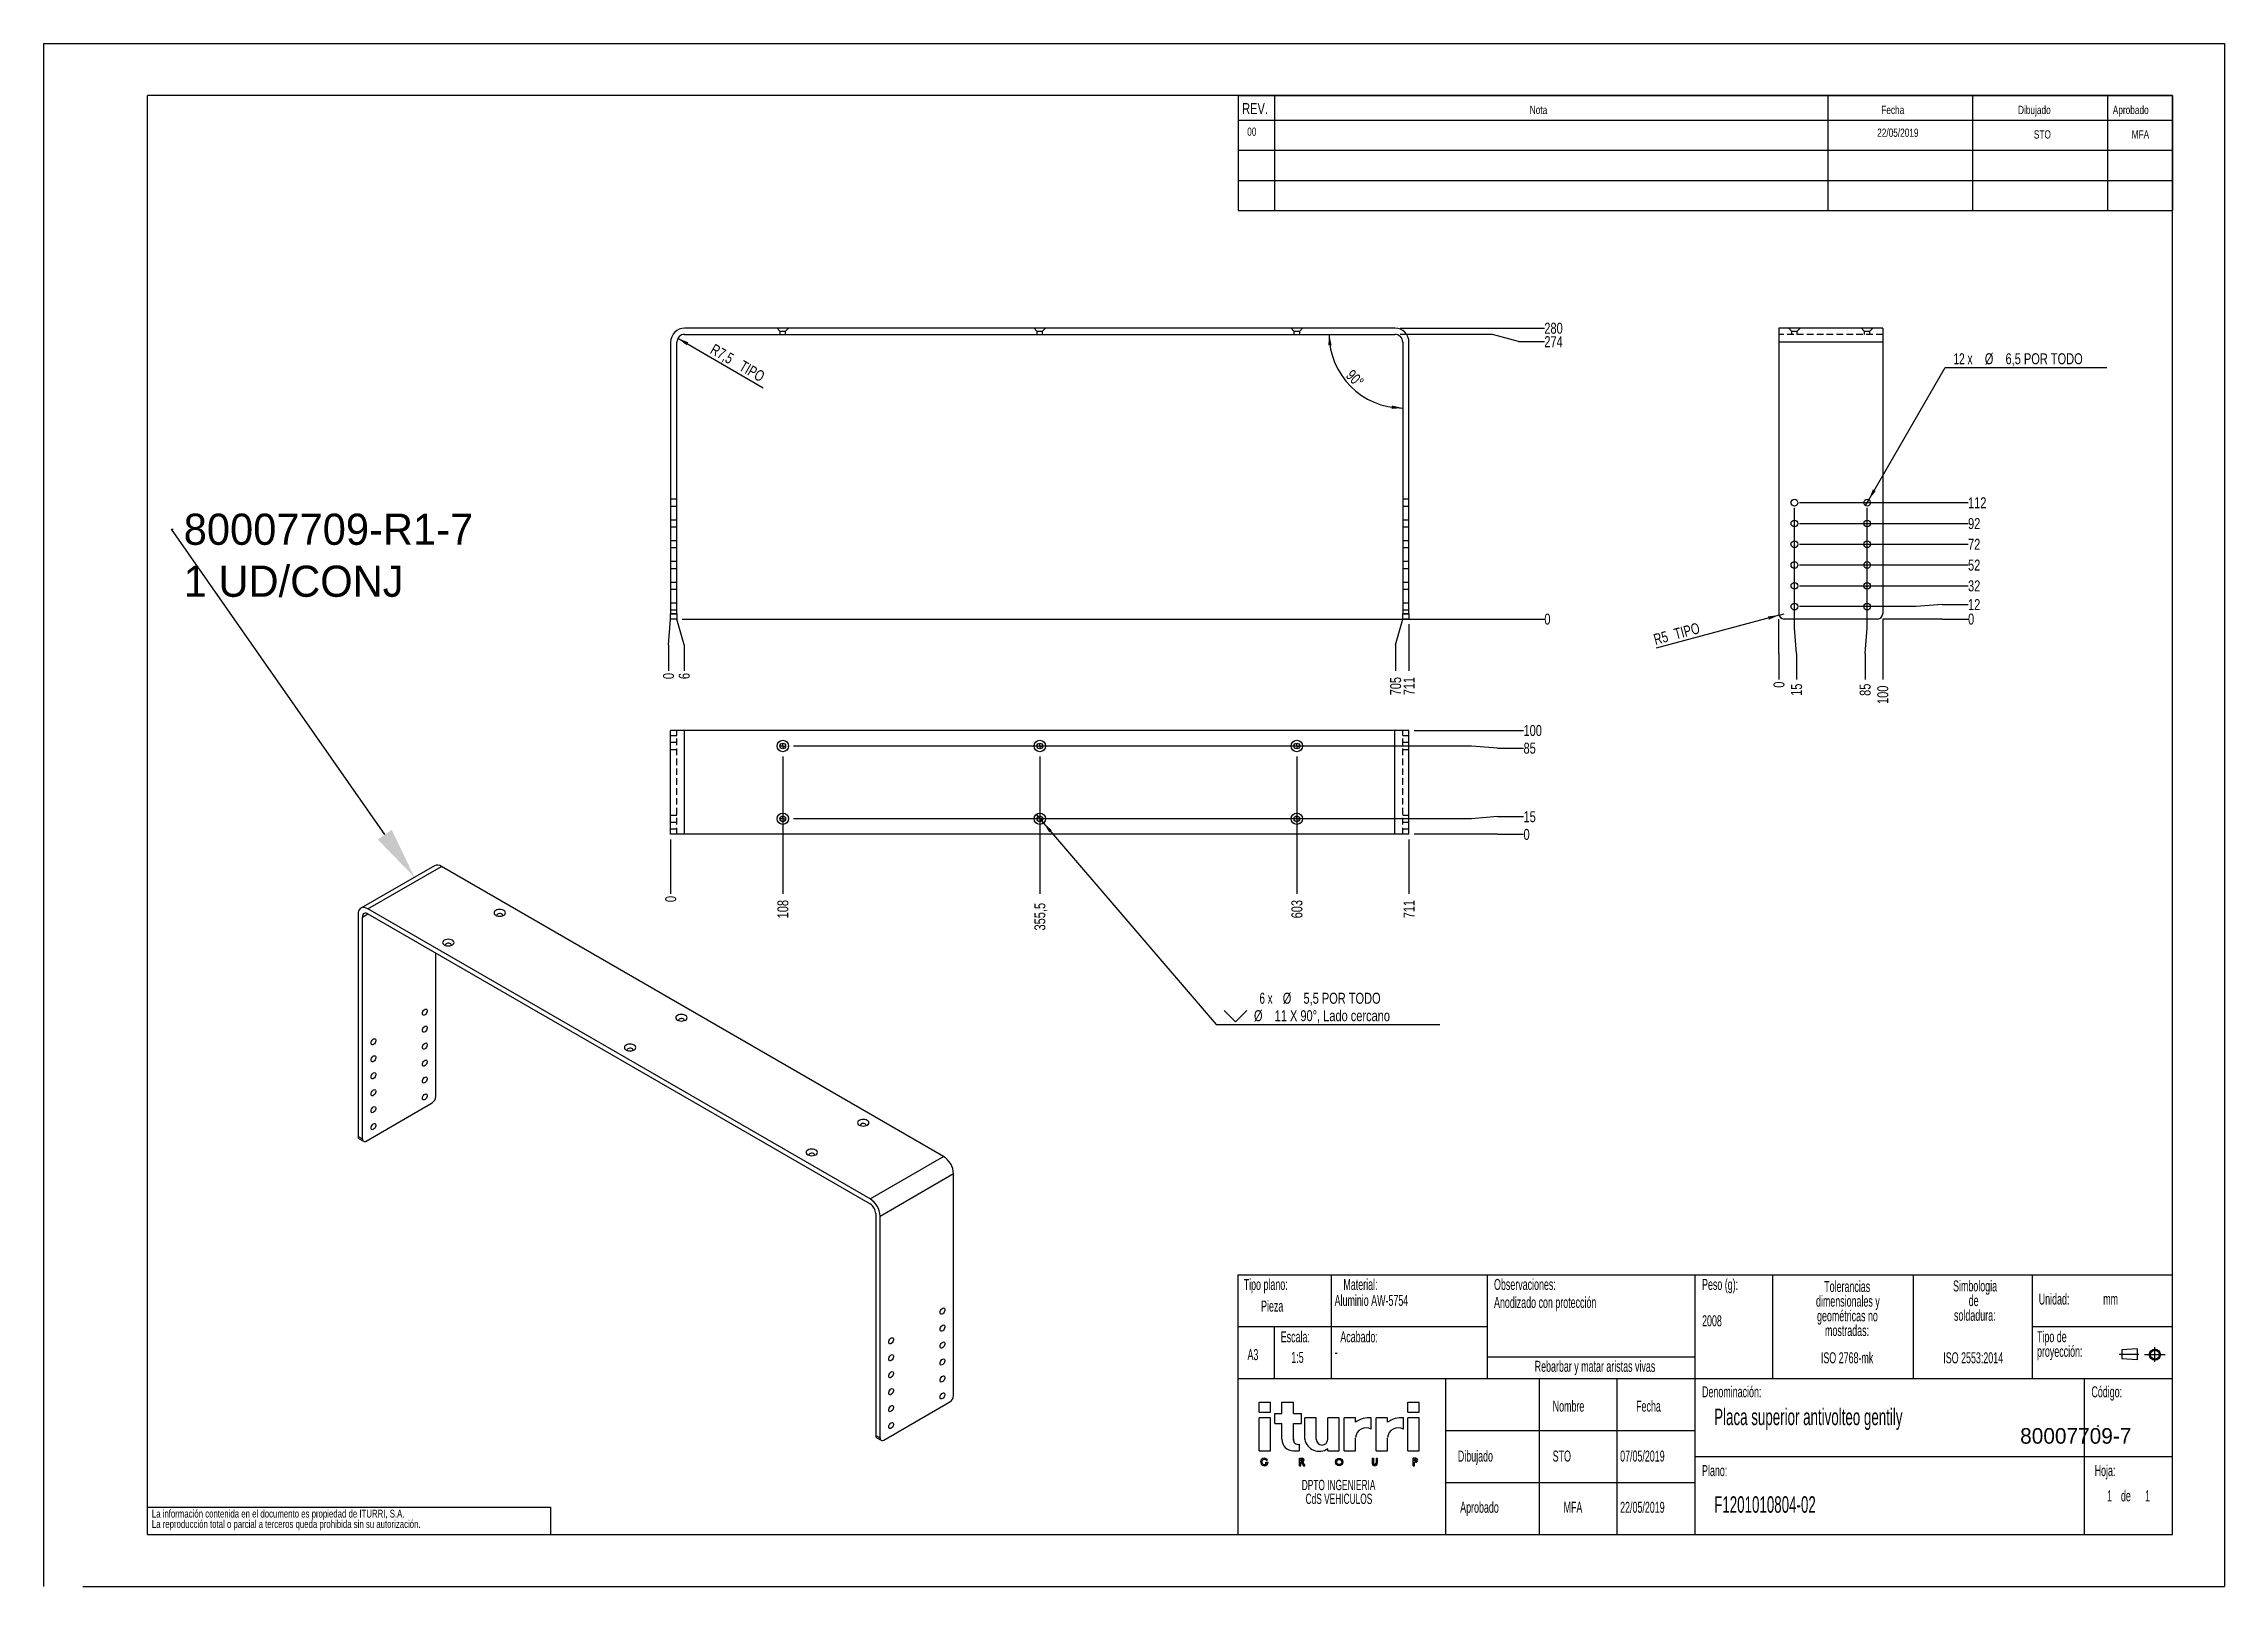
# Model space of a CAD drawing. Extents: x 0 to 1843, y 0 to 1314.
# Drawn here: x 0 to 420, y 0 to 297 of the extents above; entities that cross this region are included whole.
import ezdxf
from ezdxf import colors
from ezdxf.entities.mleader import LeaderData, LeaderLine
from ezdxf.math import Vec2, Vec3

# ---------------------------------------------------------------- set-up
doc = ezdxf.new("R2010")
doc.units = 0
for name, pattern in [('SLD-CENTRADA-TRAZOS-LARGOS', [19.05, 15.24, -1.27, 1.27, -1.27]), ('SLD-CONTINUA', [0]), ('SLD-DISCONTINUA', [1.905, 1.27, -0.635])]:
    doc.linetypes.add(name, pattern=pattern)
doc.layers.get('0').update_dxf_attribs({"linetype": 'CONTINUOUS'})
doc.layers.add('FORMATO', color=7, linetype='SLD-CONTINUA')
doc.layers.add('SLD-0', color=179, linetype='SLD-CONTINUA')
doc.styles.add('SLDTEXTSTYLE0', font='TXT', dxfattribs={"width": 0.605})
doc.styles.add('SLDTEXTSTYLE1', font='TXT', dxfattribs={"width": 0.75})
doc.styles.add('SLDTEXTSTYLE2', font='TXT', dxfattribs={"width": 0.6875})
doc.styles.add('SLDTEXTSTYLE3', font='TXT', dxfattribs={"width": 0.666667})
doc.dimstyles.new('SLDDIMSTYLE0', dxfattribs={"dimtxt": 2.116667, "dimasz": 2.116667, "dimexe": 0, "dimexo": 0.0625, "dimgap": 0.529167, "dimtad": 0, "dimtih": 1, "dimtoh": 1, "dimdec": 0, "dimlfac": 5, "dimrnd": 1e-09, "dimdsep": 46, "dimtxsty": 'SLDTEXTSTYLE1', "dimblk1": 'NONE', "dimblk2": 'NONE', "dimsah": 1, "dimcen": 0.09, "dimadec": 0, "dimazin": 0, "dimtfac": 1, "dimtdec": 0, "dimtofl": 0, "dimtmove": 0, "dimatfit": 3, "dimldrblk": 'NONE', "dimfxl": 0, "dimtolj": 1, "dimtzin": 12, "dimarcsym": 0})
doc.dimstyles.new('SLDDIMSTYLE1', dxfattribs={"dimtxt": 2.116667, "dimasz": 2.116667, "dimexe": 0, "dimexo": 0.0625, "dimgap": 0.529167, "dimtad": 0, "dimtih": 1, "dimtoh": 1, "dimdec": 1, "dimlfac": 5, "dimrnd": 1e-09, "dimzin": 12, "dimdsep": 46, "dimtxsty": 'SLDTEXTSTYLE1', "dimblk1": 'NONE', "dimblk2": 'NONE', "dimsah": 1, "dimcen": 0.09, "dimadec": 0, "dimazin": 0, "dimtfac": 1, "dimtdec": 1, "dimtofl": 0, "dimtmove": 0, "dimatfit": 3, "dimldrblk": 'NONE', "dimfxl": 0, "dimtolj": 1, "dimtzin": 12, "dimarcsym": 0})
doc.dimstyles.new('SLDDIMSTYLE2', dxfattribs={"dimtxt": 2.116667, "dimasz": 2.116667, "dimexe": 0, "dimexo": 0.0625, "dimgap": 0.529167, "dimtad": 1, "dimdec": 1, "dimlfac": 5, "dimrnd": 1e-09, "dimzin": 12, "dimdsep": 46, "dimtxsty": 'SLDTEXTSTYLE1', "dimsah": 1, "dimcen": 0, "dimadec": 0, "dimazin": 0, "dimtfac": 1, "dimtdec": 1, "dimtofl": 0, "dimtmove": 1, "dimatfit": 3, "dimfxl": 0, "dimtolj": 1, "dimtzin": 12, "dimarcsym": 0})
doc.dimstyles.new('SLDDIMSTYLE3', dxfattribs={"dimtxt": 2.116667, "dimasz": 2.116667, "dimexe": 0, "dimexo": 0.0625, "dimgap": 0.529167, "dimtad": 1, "dimdec": 4, "dimlfac": 5, "dimzin": 12, "dimdsep": 46, "dimtxsty": 'SLDTEXTSTYLE1', "dimsah": 1, "dimcen": 0.09, "dimadec": 0, "dimazin": 0, "dimtfac": 1, "dimtofl": 0, "dimtmove": 0, "dimatfit": 3, "dimfxl": 0, "dimtolj": 1, "dimtzin": 12, "dimarcsym": 0})
doc.dimstyles.new('SLDDIMSTYLE4', dxfattribs={"dimtxt": 2.116667, "dimasz": 2.116667, "dimexe": 0, "dimexo": 0.0625, "dimgap": 0.529167, "dimtad": 0, "dimtih": 1, "dimtoh": 1, "dimdec": 1, "dimlfac": 5, "dimrnd": 1e-09, "dimzin": 12, "dimdsep": 46, "dimtxsty": 'SLDTEXTSTYLE1', "dimblk1": 'NONE', "dimsah": 1, "dimcen": 0, "dimadec": 0, "dimazin": 0, "dimtfac": 1, "dimtdec": 1, "dimtmove": 0, "dimatfit": 3, "dimldrblk": 'NONE', "dimfxl": 0, "dimtolj": 1, "dimtzin": 12, "dimarcsym": 0})
doc.dimstyles.new('SLDDIMSTYLE5', dxfattribs={"dimtxt": 2.116667, "dimasz": 2.116667, "dimexe": 0, "dimexo": 0.0625, "dimgap": 0.529167, "dimtad": 1, "dimdec": 1, "dimlfac": 5, "dimrnd": 1e-09, "dimzin": 12, "dimdsep": 46, "dimtxsty": 'SLDTEXTSTYLE1', "dimsah": 1, "dimcen": 0, "dimadec": 0, "dimazin": 0, "dimtfac": 1, "dimtdec": 1, "dimtofl": 0, "dimtmove": 0, "dimatfit": 3, "dimfxl": 0, "dimtolj": 1, "dimtzin": 12, "dimarcsym": 0})

msp = doc.modelspace()

# ---------------------------------------------------------------- texts
at = {"insert": (380.668583, 30.466867), "char_height": 3, "attachment_point": 1}
msp.add_mtext_dynamic_manual_height_columns('80007709-7', width=31.84919716, gutter_width=175, heights=[0], dxfattribs=at)
at = {"layer": 'FORMATO', "style": 'SLDTEXTSTYLE1'}
for s, insert, char_height, attachment_point in [('REV.', (230.835696, 285.55214), 2.1166667, 1), ('Nota', (286.224384, 285.025819), 1.5875, 1), ('Fecha', (353.926406, 285.025819), 1.5875, 1), ('Dibujado', (380.260847, 285.025819), 1.5875, 1), ('Aprobado', (398.510071, 285.025819), 1.5875, 1), ('00', (232.685408, 280.842029), 1.5875, 2), ('22/05/2019', (357.113714, 280.646694), 1.5875, 2), ('STO', (384.94945, 280.320931), 1.5875, 2), ('MFA', (403.824009, 280.320931), 1.5875, 2)]:
    msp.add_mtext(s, dxfattribs=dict(at, insert=insert, char_height=char_height, attachment_point=attachment_point))
at = {"layer": 'SLD-0', "style": 'SLDTEXTSTYLE0'}
for s, insert, char_height, attachment_point in [('Tipo plano:', (231.129291, 59.180865), 2.11666667, 1), ('Tipo plano:', (231.129291, 59.180865), 2.11666667, 1), ('Material:', (250.329669, 59.180865), 2.1166667, 1), ('Material:', (250.329669, 59.180865), 2.1166667, 1), ('Observaciones:', (279.338615, 59.180865), 2.11666667, 1), ('Observaciones:', (279.338615, 59.180865), 2.11666667, 1), ('Peso (g):', (319.403059, 59.180865), 2.1166667, 1), ('Peso (g):', (319.403059, 59.180865), 2.1166667, 1), ('Pieza', (234.472595, 55.019196), 2.1166667, 1), ('Pieza', (234.472595, 55.019196), 2.1166667, 1), ('Aluminio AW-5754', (248.634829, 56.105759), 2.11666667, 1), ('Aluminio AW-5754', (248.634829, 56.105759), 2.11666667, 1), ('Anodizado con protección', (279.338615, 55.718116), 2.11666667, 1), ('Anodizado con protección', (279.338615, 55.718116), 2.11666667, 1), ('Unidad:', (384.246149, 56.370628), 2.1166667, 1), ('Unidad:', (384.246149, 56.370628), 2.1166667, 1), ('mm', (396.662178, 56.370628), 2.1166667, 1), ('mm', (396.662178, 56.370628), 2.1166667, 1), ('2008', (319.403059, 52.181309), 2.1166667, 1), ('2008', (319.403059, 52.181309), 2.1166667, 1), ('Escala:', (238.263105, 49.101468), 2.1166667, 1), ('Escala:', (238.263105, 49.101468), 2.1166667, 1), ('Acabado:', (249.738277, 49.101468), 2.1166667, 1), ('Acabado:', (249.738277, 49.101468), 2.1166667, 1), ('A3', (231.859349, 45.674368), 2.1166667, 1), ('A3', (231.859349, 45.674368), 2.1166667, 1), ('1:5', (240.290232, 45.134745), 2.1166667, 1), ('1:5', (240.290232, 45.134745), 2.1166667, 1), ('-', (248.634829, 46.175725), 2.116667, 1), ('-', (248.634829, 46.175725), 2.116667, 1), ('Rebarbar y matar aristas vivas', (298.78549, 43.42373), 2.11666667, 2), ('Rebarbar y matar aristas vivas', (298.78549, 43.42373), 2.11666667, 2), ('ISO 2768-mk', (347.336606, 45.060017), 2.11666667, 2), ('ISO 2768-mk', (347.336606, 45.060017), 2.11666667, 2), ('ISO 2553:2014', (371.625387, 45.060017), 2.11666667, 2), ('ISO 2553:2014', (371.625387, 45.060017), 2.11666667, 2), ('Denominación:', (319.403059, 38.514311), 2.11666667, 1), ('Denominación:', (319.403059, 38.514311), 2.11666667, 1), ('Código:', (394.397939, 38.514311), 2.1166667, 1), ('Código:', (394.397939, 38.514311), 2.1166667, 1), ('Nombre', (290.637746, 35.754834), 2.1166667, 1), ('Nombre', (290.637746, 35.754834), 2.1166667, 1), ('Fecha', (306.708331, 35.754834), 2.1166667, 1), ('Fecha', (306.708331, 35.754834), 2.1166667, 1), ('Placa superior antivolteo gentily', (321.73897, 34.217332), 3.175, 1), ('Placa superior antivolteo gentily', (321.73897, 34.217332), 3.175, 1), ('-', (395.380136, 32.193169), 2.116667, 1), ('-', (395.380136, 32.193169), 2.116667, 1), ('Dibujado', (272.373186, 26.140309), 2.1166667, 1), ('Dibujado', (272.373186, 26.140309), 2.1166667, 1), ('STO', (290.637746, 26.140309), 2.1166667, 1), ('07/05/2019', (303.628654, 26.140309), 2.1166667, 1), ('Plano:', (319.403059, 23.338267), 2.1166667, 1), ('Plano:', (319.403059, 23.338267), 2.1166667, 1), ('Hoja:', (395.013918, 23.338267), 2.1166667, 1), ('Hoja:', (395.013918, 23.338267), 2.1166667, 1), ('F1201010804-02', (321.73897, 17.346761), 3.175, 1), ('F1201010804-02', (321.73897, 17.346761), 3.175, 1), ('1', (397.412714, 18.474904), 2.116667, 1), ('1', (397.412714, 18.474904), 2.116667, 1), ('1', (397.412714, 18.474904), 2.116667, 1), ('1', (397.412714, 18.474904), 2.116667, 1), ('de', (400.077502, 18.474904), 2.1166667, 1), ('de', (400.077502, 18.474904), 2.1166667, 1), ('de', (400.077502, 18.474904), 2.1166667, 1), ('de', (400.077502, 18.474904), 2.1166667, 1), ('1', (404.7308, 18.474904), 2.116667, 1), ('1', (404.7308, 18.474904), 2.116667, 1), ('1', (404.7308, 18.474904), 2.116667, 1), ('1', (404.7308, 18.474904), 2.116667, 1), ('Aprobado', (272.824542, 16.282359), 2.1166667, 1), ('Aprobado', (272.824542, 16.282359), 2.1166667, 1), ('MFA', (292.735058, 16.282359), 2.1166667, 1), ('22/05/2019', (303.628654, 16.282359), 2.1166667, 1)]:
    msp.add_mtext(s, dxfattribs=dict(at, insert=insert, char_height=char_height, attachment_point=attachment_point))

# ---------------------------------------------------------------- blocks, each defined once
blk = doc.blocks.new('BLOQUE3')
at = {"color": 7, "linetype": 'SLD-CENTRADA-TRAZOS-LARGOS'}
for p, q in [((397.92, 130.06), (394.8, 130.06)), ((398.88, 130.02), (402.16, 130.02)), ((400.52, 128.85), (400.52, 131.19))]:
    blk.add_line(p, q, dxfattribs=at)
at = {"color": 7, "linetype": 'SLD-CONTINUA'}
for p, q in [((397.68, 130.95), (395.23, 130.77)), ((395.23, 130.77), (395.23, 129.34)), ((397.68, 130.95), (397.68, 129.16)), ((397.68, 129.16), (395.23, 129.34))]:
    blk.add_line(p, q, dxfattribs=at)
for radius in [0.892, 0.713]:
    blk.add_circle((400.52, 130.02), radius, dxfattribs=at)
blk = doc.blocks.new('SW_NOTE_0')
at = {"color": 0, "linetype": 'Continuous', "char_height": 1.3229, "attachment_point": 2, "style": 'SLDTEXTSTYLE0'}
for s, insert in [('DPTO INGENIERIA', (7.83, 1.71)), ('CdS VEHICULOS', (7.88, -0.06))]:
    blk.add_mtext(s, dxfattribs=dict(at, insert=insert))
blk = doc.blocks.new('BLOQUE1')
at = {"layer": 'SLD-0'}
for p, q in [((0, 13.93), (1.47, 13.93)), ((0, 12.64), (0, 13.93)), ((0, 12.64), (1.47, 12.64)), ((0, 7.68), (0, 11.91)), ((1.47, 11.91), (0, 11.91)), ((1.47, 12.64), (1.47, 13.93)), ((1.47, 7.68), (1.47, 11.91)), ((2.02, 12.46), (2.94, 12.46)), ((2.02, 11.17), (2.02, 12.46)), ((2.94, 12.46), (2.94, 13.93)), ((2.94, 13.93), (4.41, 13.93)), ((4.41, 12.46), (4.41, 13.93)), ((4.41, 12.46), (5.45, 12.46)), ((5.45, 11.17), (5.45, 12.46)), ((5.88, 9.15), (5.88, 11.91)), ((7.35, 11.91), (5.88, 11.91)), ((7.35, 9.15), (7.35, 11.91)), ((10.29, 11.91), (8.82, 11.91)), ((8.82, 9.15), (8.82, 11.91)), ((10.29, 7.68), (10.29, 11.91)), ((10.92, 7.68), (10.92, 11.91)), ((12.39, 11.91), (10.92, 11.91)), ((12.39, 11.35), (12.39, 11.91)), ((14.41, 10.44), (14.41, 11.91)), ((15.04, 7.68), (15.04, 11.91)), ((16.51, 11.91), (15.04, 11.91)), ((16.51, 11.35), (16.51, 11.91)), ((18.53, 10.44), (18.53, 11.91)), ((19.1, 13.93), (20.57, 13.93)), ((19.1, 12.64), (19.1, 13.93)), ((19.1, 12.64), (20.57, 12.64)), ((19.1, 7.68), (19.1, 11.91)), ((20.57, 11.91), (19.1, 11.91)), ((20.57, 12.64), (20.57, 13.93)), ((20.57, 7.68), (20.57, 11.91)), ((2.02, 11.17), (2.94, 11.17)), ((2.94, 9.15), (2.94, 11.17)), ((4.41, 11.17), (5.45, 11.17)), ((4.41, 9.03), (4.41, 11.17)), ((12.39, 7.68), (12.39, 9.36)), ((16.51, 7.68), (16.51, 9.36)), ((0.88, 6.21), (1.16, 6.21)), ((0.88, 6.06), (0.88, 6.21)), ((0.88, 6.06), (0.96, 6.06)), ((0.9, 6.49), (1.1, 6.49)), ((5.19, 5.76), (5.19, 6.72)), ((5.19, 6.72), (5.55, 6.72)), ((5.19, 5.76), (5.35, 5.76)), ((5.35, 6.41), (5.35, 6.57)), ((5.35, 6.57), (5.55, 6.57)), ((5.35, 6.41), (5.55, 6.41)), ((5.35, 6.26), (5.41, 6.26)), ((5.35, 5.76), (5.35, 6.26)), ((5.41, 6.26), (5.69, 5.76)), ((5.59, 6.26), (5.87, 5.76)), ((5.69, 5.76), (5.87, 5.76)), ((8.82, 7.68), (8.82, 7.95)), ((14.53, 6.72), (14.53, 6.08)), ((14.53, 6.72), (14.68, 6.72)), ((14.68, 6.72), (14.68, 6.08)), ((15.02, 6.72), (15.02, 6.08)), ((15.02, 6.72), (15.17, 6.72)), ((15.17, 6.72), (15.17, 6.08)), ((20.12, 6.72), (19.78, 6.72)), ((19.78, 5.76), (19.78, 6.72)), ((19.78, 5.76), (19.78, 6.72)), ((19.78, 5.76), (19.94, 5.76)), ((19.94, 6.37), (19.94, 6.57)), ((20.12, 6.57), (19.94, 6.57)), ((20.12, 6.37), (19.94, 6.37)), ((20.12, 6.22), (19.94, 6.22)), ((19.94, 5.76), (19.94, 6.22))]:
    blk.add_line(p, q, dxfattribs=at)
at = {"layer": 'SLD-0', "linetype": 'SLD-CONTINUA'}
for p, q in [((5.15, 8.52), (5.15, 7.68)), ((0, 7.68), (1.47, 7.68)), ((4.41, 7.68), (5.15, 7.68)), ((8.82, 7.68), (10.29, 7.68)), ((10.92, 7.68), (12.39, 7.68)), ((15.04, 7.68), (16.51, 7.68)), ((19.1, 7.68), (20.57, 7.68))]:
    blk.add_line(p, q, dxfattribs=at)
at = {"layer": 'SLD-0'}
for radius in [0.482, 0.328]:
    blk.add_circle((10.29, 6.24), radius, dxfattribs=at)
at = {"layer": 'SLD-0', "linetype": 'SLD-CONTINUA'}
for centre, radius, start, end in [((14.17, 8.86), 3.06, 85.3992, 125.479), ((18.29, 8.86), 3.06, 85.3992, 125.479), ((13.73, 9.29), 1.34, 59.3496, 176.82), ((17.85, 9.29), 1.34, 59.3496, 176.82)]:
    blk.add_arc(centre, radius, start, end, dxfattribs=at)
at = {"layer": 'SLD-0'}
for centre, radius, start, end in [((4.41, 9.15), 1.47, 180, 270), ((5, 9.09), 0.593, 174.1878, 284.1512), ((7.74, 9.52), 1.9, 191.0739, 304.4906), ((8.09, 9.15), 0.735, 180, 0), ((0.68, 6.24), 0.482, 30.8678, 356.7364), ((0.68, 6.24), 0.328, 48.9815, 326.3369), ((5.55, 6.49), 0.233, 278.4773, 90), ((5.55, 6.49), 0.0787, 270, 90), ((14.85, 6.08), 0.322, 180, 0), ((14.85, 6.08), 0.167, 180, 0), ((20.12, 6.47), 0.253, 270, 90), ((20.12, 6.47), 0.0982, 270, 90)]:
    blk.add_arc(centre, radius, start, end, dxfattribs=at)
at = {"color": 7, "linetype": 'Continuous'}
blk.add_blockref('SW_NOTE_0', (2.38, 2.24), dxfattribs=at)
blk = doc.blocks.new('SW_NOTE_1')
at = {"layer": 'SLD-0', "color": 0, "attachment_point": 2, "style": 'SLDTEXTSTYLE0'}
for s, insert, char_height in [('dimensionales y', (7.54, -0.09), 2.1167), ('Tolerancias', (7.41, 2.73), 2.1167), ('geométricas no', (7.46, -2.92), 2.1167), ('mostradas:', (7.38, -5.74), 2.117)]:
    blk.add_mtext(s, dxfattribs=dict(at, insert=insert, char_height=char_height))
blk = doc.blocks.new('SW_NOTE_2')
at = {"layer": 'SLD-0', "color": 0, "attachment_point": 1, "style": 'SLDTEXTSTYLE0'}
for s, insert, char_height in [('Tipo de', (0, 2.73), 2.117), ('proyección:', (0, -0.09), 2.1167)]:
    blk.add_mtext(s, dxfattribs=dict(at, insert=insert, char_height=char_height))
blk = doc.blocks.new('SW_NOTE_3')
at = {"layer": 'SLD-0', "color": 0, "char_height": 2.117, "attachment_point": 2, "style": 'SLDTEXTSTYLE0'}
for s, insert in [('Simbologia', (7.11, 2.73)), ('de', (6.84, -0.09)), ('soldadura:', (7.06, -2.92))]:
    blk.add_mtext(s, dxfattribs=dict(at, insert=insert))
blk = doc.blocks.new('SW_NOTE_4')
at = {"layer": 'SLD-0', "color": 0, "char_height": 1.5, "attachment_point": 1, "style": 'SLDTEXTSTYLE1'}
for s, insert in [('La información contenida en el documento es propiedad de ITURRI, S.A.', (0, 1.93)), ('La reproducción total o parcial a terceros queda prohibida sin su autorización.', (0, -0.07))]:
    blk.add_mtext(s, dxfattribs=dict(at, insert=insert))
blk = doc.blocks.new('SW_NOTE_5')
at = {"layer": 'SLD-0', "color": 0, "attachment_point": 2, "style": 'SLDTEXTSTYLE0'}
for s, insert, char_height in [('dimensionales y', (7.54, -0.09), 2.1167), ('Tolerancias', (7.41, 2.73), 2.1167), ('geométricas no', (7.46, -2.92), 2.1167), ('mostradas:', (7.38, -5.74), 2.117)]:
    blk.add_mtext(s, dxfattribs=dict(at, insert=insert, char_height=char_height))
blk = doc.blocks.new('SW_NOTE_6')
at = {"layer": 'SLD-0', "color": 0, "attachment_point": 1, "style": 'SLDTEXTSTYLE0'}
for s, insert, char_height in [('Tipo de', (0, 2.73), 2.117), ('proyección:', (0, -0.09), 2.1167)]:
    blk.add_mtext(s, dxfattribs=dict(at, insert=insert, char_height=char_height))
blk = doc.blocks.new('SW_NOTE_7')
at = {"layer": 'SLD-0', "color": 0, "char_height": 2.117, "attachment_point": 2, "style": 'SLDTEXTSTYLE0'}
for s, insert in [('Simbologia', (7.11, 2.73)), ('de', (6.84, -0.09)), ('soldadura:', (7.06, -2.92))]:
    blk.add_mtext(s, dxfattribs=dict(at, insert=insert))
blk = doc.blocks.new('SW_NOTE_8')
at = {"layer": 'SLD-0', "color": 0, "char_height": 1.5, "attachment_point": 1, "style": 'SLDTEXTSTYLE1'}
for s, insert in [('La información contenida en el documento es propiedad de ITURRI, S.A.', (0, 1.93)), ('La reproducción total o parcial a terceros queda prohibida sin su autorización.', (0, -0.07))]:
    blk.add_mtext(s, dxfattribs=dict(at, insert=insert))
blk = doc.blocks.new('_D')
at = {"layer": 'FORMATO', "color": 7}
blk.add_line((122.96, 186.23), (289.03, 186.23), dxfattribs=at)
at = {"layer": 'FORMATO', "color": 7, "insert": (289.03, 187.27), "char_height": 2.12, "attachment_point": 1, "style": 'SLDTEXTSTYLE1'}
blk.add_mtext('0', dxfattribs=at)
blk = doc.blocks.new('_NONE')
blk = doc.blocks.new('_D_1')
at = {"layer": 'FORMATO', "color": 7}
for p, q in [((279.03, 241.03), (261.26, 241.03)), ((284.03, 239.63), (279.03, 241.03)), ((284.03, 239.63), (289.03, 239.63))]:
    blk.add_line(p, q, dxfattribs=at)
at = {"layer": 'FORMATO', "color": 7, "insert": (289.03, 240.68), "char_height": 2.117, "attachment_point": 1, "style": 'SLDTEXTSTYLE1'}
blk.add_mtext('274', dxfattribs=at)
blk = doc.blocks.new('_D_2')
at = {"layer": 'FORMATO', "color": 7}
blk.add_line((261.26, 242.23), (289.03, 242.23), dxfattribs=at)
at = {"layer": 'FORMATO', "color": 7, "insert": (289.03, 243.27), "char_height": 2.117, "attachment_point": 1, "style": 'SLDTEXTSTYLE1'}
blk.add_mtext('280', dxfattribs=at)
blk = doc.blocks.new('_D_3')
at = {"layer": 'FORMATO', "color": 7}
for q in [(120.76, 186.23), (120.33, 176.23)]:
    blk.add_line((120.33, 181.23), q, dxfattribs=at)
at = {"layer": 'FORMATO', "color": 7, "insert": (119.29, 174.66), "char_height": 2.12, "attachment_point": 1, "rotation": 90, "style": 'SLDTEXTSTYLE1'}
blk.add_mtext('0', dxfattribs=at)
blk = doc.blocks.new('_D_4')
at = {"layer": 'FORMATO', "color": 7}
for q in [(121.96, 186.23), (123.36, 176.23)]:
    blk.add_line((123.36, 181.23), q, dxfattribs=at)
at = {"layer": 'FORMATO', "color": 7, "insert": (122.31, 174.66), "char_height": 2.12, "attachment_point": 1, "rotation": 90, "style": 'SLDTEXTSTYLE1'}
blk.add_mtext('6', dxfattribs=at)
blk = doc.blocks.new('_D_5')
at = {"layer": 'FORMATO', "color": 7}
for q in [(261.76, 186.23), (260.36, 176.23)]:
    blk.add_line((260.36, 181.23), q, dxfattribs=at)
at = {"layer": 'FORMATO', "color": 7, "insert": (259.32, 171.53), "char_height": 2.117, "attachment_point": 1, "rotation": 90, "style": 'SLDTEXTSTYLE1'}
blk.add_mtext('705', dxfattribs=at)
blk = doc.blocks.new('_D_6')
at = {"layer": 'FORMATO', "color": 7}
blk.add_line((262.96, 185.23), (262.96, 176.23), dxfattribs=at)
at = {"layer": 'FORMATO', "color": 7, "insert": (261.91, 171.53), "char_height": 2.117, "attachment_point": 1, "rotation": 90, "style": 'SLDTEXTSTYLE1'}
blk.add_mtext('711', dxfattribs=at)
blk = doc.blocks.new('_D_7')
at = {"layer": 'FORMATO', "color": 7}
blk.add_line((122.16, 240.28), (138.61, 230.76), dxfattribs=at)
blk.add_solid([(122.16, 240.28), (123.83, 238.93), (124.16, 239.5)], dxfattribs=at)
at = {"layer": 'FORMATO', "color": 7, "char_height": 2.117, "attachment_point": 1, "rotation": 330, "style": 'SLDTEXTSTYLE1'}
for s, insert in [('R7,5', (129.26, 239.31)), ('TIPO', (134.82, 236.1))]:
    blk.add_mtext(s, dxfattribs=dict(at, insert=insert))
blk = doc.blocks.new('_D_8')
at = {"layer": 'FORMATO', "color": 7}
blk.add_arc((261.76, 241.03), 14.18, 180, 270, dxfattribs=at)
for points in [[(247.58, 241.03), (247.41, 238.89), (248.06, 238.94)], [(261.76, 226.85), (259.67, 227.33), (259.62, 226.68)]]:
    blk.add_solid(points, dxfattribs=at)
at = {"layer": 'FORMATO', "color": 7, "insert": (252.16, 234.43), "char_height": 2.117, "attachment_point": 1, "rotation": 315, "style": 'SLDTEXTSTYLE1'}
blk.add_mtext('90°', dxfattribs=at)
blk = doc.blocks.new('_D_9')
at = {"layer": 'FORMATO', "color": 7}
for p, q in [((360.63, 186.23), (354.2, 186.23)), ((365.63, 186.23), (360.63, 186.23)), ((365.63, 186.23), (370.63, 186.23))]:
    blk.add_line(p, q, dxfattribs=at)
at = {"layer": 'FORMATO', "color": 7, "insert": (370.63, 187.27), "char_height": 2.12, "attachment_point": 1, "style": 'SLDTEXTSTYLE1'}
blk.add_mtext('0', dxfattribs=at)
blk = doc.blocks.new('_D_10')
at = {"layer": 'FORMATO', "color": 7}
for p, q in [((365.63, 189.02), (360.63, 188.63)), ((365.63, 189.02), (370.63, 189.02)), ((360.63, 188.63), (338.2, 188.63))]:
    blk.add_line(p, q, dxfattribs=at)
at = {"layer": 'FORMATO', "color": 7, "insert": (370.63, 190.07), "char_height": 2.117, "attachment_point": 1, "style": 'SLDTEXTSTYLE1'}
blk.add_mtext('12', dxfattribs=at)
blk = doc.blocks.new('_D_11')
at = {"layer": 'FORMATO', "color": 7}
blk.add_line((338.2, 192.63), (370.63, 192.63), dxfattribs=at)
at = {"layer": 'FORMATO', "color": 7, "insert": (370.63, 193.67), "char_height": 2.117, "attachment_point": 1, "style": 'SLDTEXTSTYLE1'}
blk.add_mtext('32', dxfattribs=at)
blk = doc.blocks.new('_D_12')
at = {"layer": 'FORMATO', "color": 7}
blk.add_line((338.2, 196.63), (370.63, 196.63), dxfattribs=at)
at = {"layer": 'FORMATO', "color": 7, "insert": (370.63, 197.67), "char_height": 2.117, "attachment_point": 1, "style": 'SLDTEXTSTYLE1'}
blk.add_mtext('52', dxfattribs=at)
blk = doc.blocks.new('_D_13')
at = {"layer": 'FORMATO', "color": 7}
blk.add_line((338.2, 200.63), (370.63, 200.63), dxfattribs=at)
at = {"layer": 'FORMATO', "color": 7, "insert": (370.63, 201.67), "char_height": 2.117, "attachment_point": 1, "style": 'SLDTEXTSTYLE1'}
blk.add_mtext('72', dxfattribs=at)
blk = doc.blocks.new('_D_14')
at = {"layer": 'FORMATO', "color": 7}
blk.add_line((338.2, 204.63), (370.63, 204.63), dxfattribs=at)
at = {"layer": 'FORMATO', "color": 7, "insert": (370.63, 205.67), "char_height": 2.117, "attachment_point": 1, "style": 'SLDTEXTSTYLE1'}
blk.add_mtext('92', dxfattribs=at)
blk = doc.blocks.new('_D_15')
at = {"layer": 'FORMATO', "color": 7}
blk.add_line((338.2, 208.63), (370.63, 208.63), dxfattribs=at)
at = {"layer": 'FORMATO', "color": 7, "insert": (370.63, 209.67), "char_height": 2.117, "attachment_point": 1, "style": 'SLDTEXTSTYLE1'}
blk.add_mtext('112', dxfattribs=at)
blk = doc.blocks.new('_D_16')
at = {"layer": 'FORMATO', "color": 7}
for p, q in [((334.2, 184.56), (334.2, 186.23)), ((334.2, 179.56), (334.2, 184.56)), ((334.2, 179.56), (334.2, 174.56))]:
    blk.add_line(p, q, dxfattribs=at)
at = {"layer": 'FORMATO', "color": 7, "insert": (333.15, 173), "char_height": 2.12, "attachment_point": 1, "rotation": 90, "style": 'SLDTEXTSTYLE1'}
blk.add_mtext('0', dxfattribs=at)
blk = doc.blocks.new('_D_17')
at = {"layer": 'FORMATO', "color": 7}
for p, q in [((337.2, 184.56), (337.2, 207.63)), ((337.59, 179.56), (337.2, 184.56)), ((337.59, 179.56), (337.59, 174.56))]:
    blk.add_line(p, q, dxfattribs=at)
at = {"layer": 'FORMATO', "color": 7, "insert": (336.54, 171.43), "char_height": 2.117, "attachment_point": 1, "rotation": 90, "style": 'SLDTEXTSTYLE1'}
blk.add_mtext('15', dxfattribs=at)
blk = doc.blocks.new('_D_18')
at = {"layer": 'FORMATO', "color": 7}
for p, q in [((351.2, 184.56), (351.2, 207.63)), ((350.8, 179.56), (351.2, 184.56)), ((350.8, 179.56), (350.8, 174.56))]:
    blk.add_line(p, q, dxfattribs=at)
at = {"layer": 'FORMATO', "color": 7, "insert": (349.75, 171.43), "char_height": 2.117, "attachment_point": 1, "rotation": 90, "style": 'SLDTEXTSTYLE1'}
blk.add_mtext('85', dxfattribs=at)
blk = doc.blocks.new('_D_19')
at = {"layer": 'FORMATO', "color": 7}
blk.add_line((354.2, 186.23), (354.2, 174.56), dxfattribs=at)
at = {"layer": 'FORMATO', "color": 7, "insert": (353.15, 169.87), "char_height": 2.117, "attachment_point": 1, "rotation": 90, "style": 'SLDTEXTSTYLE1'}
blk.add_mtext('100', dxfattribs=at)
blk = doc.blocks.new('_D_20')
at = {"layer": 'FORMATO'}
for p, q in [((351.52, 209.19), (366.23, 234.67)), ((366.23, 234.67), (397.35, 234.67)), ((350.87, 208.06), (351.52, 209.19))]:
    blk.add_line(p, q, dxfattribs=at)
blk.add_solid([(351.52, 209.19), (352.86, 210.86), (352.3, 211.18)], dxfattribs=at)
at = {"layer": 'FORMATO', "attachment_point": 1}
for s, insert, char_height, style in [('12 x', (367.82, 237.39), 2.117, 'SLDTEXTSTYLE2'), ('%%c', (373.86, 237.39), 2.117, 'SLDTEXTSTYLE1'), ('6,5 POR TODO', (377.85, 237.39), 2.1167, 'SLDTEXTSTYLE1')]:
    blk.add_mtext(s, dxfattribs=dict(at, insert=insert, char_height=char_height, style=style))
blk = doc.blocks.new('_D_21')
at = {"layer": 'FORMATO', "color": 7}
for q in [(310.58, 180.63), (335.2, 187.23)]:
    blk.add_line((334.23, 186.97), q, dxfattribs=at)
blk.add_solid([(334.23, 186.97), (332.1, 186.73), (332.27, 186.1)], dxfattribs=at)
at = {"layer": 'FORMATO', "color": 7, "char_height": 2.117, "attachment_point": 1, "rotation": 15, "style": 'SLDTEXTSTYLE1'}
for s, insert in [('TIPO', (313.81, 184.31)), ('R5', (309.88, 183.26))]:
    blk.add_mtext(s, dxfattribs=dict(at, insert=insert))
blk = doc.blocks.new('_D_22')
at = {"layer": 'FORMATO', "color": 7}
blk.add_line((120.76, 143.78), (120.76, 133.3), dxfattribs=at)
at = {"layer": 'FORMATO', "color": 7, "insert": (119.71, 131.73), "char_height": 2.12, "attachment_point": 1, "rotation": 90, "style": 'SLDTEXTSTYLE1'}
blk.add_mtext('0', dxfattribs=at)
blk = doc.blocks.new('_D_23')
at = {"layer": 'FORMATO', "color": 7}
blk.add_line((142.36, 159.73), (142.36, 133.3), dxfattribs=at)
at = {"layer": 'FORMATO', "color": 7, "insert": (141.31, 128.6), "char_height": 2.117, "attachment_point": 1, "rotation": 90, "style": 'SLDTEXTSTYLE1'}
blk.add_mtext('108', dxfattribs=at)
blk = doc.blocks.new('_D_24')
at = {"layer": 'FORMATO', "color": 7}
blk.add_line((191.86, 159.73), (191.86, 133.3), dxfattribs=at)
at = {"layer": 'FORMATO', "color": 7, "insert": (190.81, 126.26), "char_height": 2.117, "attachment_point": 1, "rotation": 90, "style": 'SLDTEXTSTYLE1'}
blk.add_mtext('355,5', dxfattribs=at)
blk = doc.blocks.new('_D_25')
at = {"layer": 'FORMATO', "color": 7}
blk.add_line((241.36, 159.73), (241.36, 133.3), dxfattribs=at)
at = {"layer": 'FORMATO', "color": 7, "insert": (240.31, 128.6), "char_height": 2.117, "attachment_point": 1, "rotation": 90, "style": 'SLDTEXTSTYLE1'}
blk.add_mtext('603', dxfattribs=at)
blk = doc.blocks.new('_D_26')
at = {"layer": 'FORMATO', "color": 7}
blk.add_line((262.96, 143.78), (262.96, 133.3), dxfattribs=at)
at = {"layer": 'FORMATO', "color": 7, "insert": (261.91, 128.6), "char_height": 2.117, "attachment_point": 1, "rotation": 90, "style": 'SLDTEXTSTYLE1'}
blk.add_mtext('711', dxfattribs=at)
blk = doc.blocks.new('_D_27')
at = {"layer": 'FORMATO', "color": 7}
for p, q in [((275.02, 144.78), (263.96, 144.78)), ((280.02, 144.78), (275.02, 144.78)), ((280.02, 144.78), (285.02, 144.78))]:
    blk.add_line(p, q, dxfattribs=at)
at = {"layer": 'FORMATO', "color": 7, "insert": (285.02, 145.83), "char_height": 2.12, "attachment_point": 1, "style": 'SLDTEXTSTYLE1'}
blk.add_mtext('0', dxfattribs=at)
blk = doc.blocks.new('_D_28')
at = {"layer": 'FORMATO', "color": 7}
for p, q in [((275.02, 147.78), (144.41, 147.78)), ((280.02, 148.18), (275.02, 147.78)), ((280.02, 148.18), (285.02, 148.18))]:
    blk.add_line(p, q, dxfattribs=at)
at = {"layer": 'FORMATO', "color": 7, "insert": (285.02, 149.23), "char_height": 2.117, "attachment_point": 1, "style": 'SLDTEXTSTYLE1'}
blk.add_mtext('15', dxfattribs=at)
blk = doc.blocks.new('_D_29')
at = {"layer": 'FORMATO', "color": 7}
for p, q in [((275.02, 161.78), (144.41, 161.78)), ((280.02, 161.39), (275.02, 161.78)), ((280.02, 161.39), (285.02, 161.39))]:
    blk.add_line(p, q, dxfattribs=at)
at = {"layer": 'FORMATO', "color": 7, "insert": (285.02, 162.43), "char_height": 2.117, "attachment_point": 1, "style": 'SLDTEXTSTYLE1'}
blk.add_mtext('85', dxfattribs=at)
blk = doc.blocks.new('_D_30')
at = {"layer": 'FORMATO', "color": 7}
blk.add_line((263.96, 164.78), (285.02, 164.78), dxfattribs=at)
at = {"layer": 'FORMATO', "color": 7, "insert": (285.02, 165.83), "char_height": 2.117, "attachment_point": 1, "style": 'SLDTEXTSTYLE1'}
blk.add_mtext('100', dxfattribs=at)
blk = doc.blocks.new('SW_SYMBOL_HOLE_SINK')
at = {"layer": 'FORMATO', "color": 0}
for p, q in [((0, 875), (800, 75)), ((800, 75), (1600, 875))]:
    blk.add_line(p, q, dxfattribs=at)
blk = doc.blocks.new('_D_31')
at = {"layer": 'FORMATO'}
for p, q in [((191.14, 148.62), (192.58, 146.95)), ((192.58, 146.95), (225.8, 108.19)), ((225.8, 108.19), (268.93, 108.19))]:
    blk.add_line(p, q, dxfattribs=at)
blk.add_solid([(192.58, 146.95), (193.71, 145.13), (194.2, 145.55)], dxfattribs=at)
at = {"layer": 'FORMATO', "xscale": 0.0027037109375, "yscale": 0.0027037109375, "zscale": 0.0027037109375}
blk.add_blockref('SW_SYMBOL_HOLE_SINK', (227.39, 108.48), dxfattribs=at)
at = {"layer": 'FORMATO', "attachment_point": 1}
for s, insert, char_height, style in [('6 x', (234.17, 114.28), 2.117, 'SLDTEXTSTYLE3'), ('%%c', (238.65, 114.28), 2.117, 'SLDTEXTSTYLE1'), ('5,5 POR TODO', (242.64, 114.28), 2.1167, 'SLDTEXTSTYLE1'), ('%%c', (233.1, 110.92), 2.117, 'SLDTEXTSTYLE1'), ('11 X 90°, Lado cercano', (237.09, 110.92), 2.1167, 'SLDTEXTSTYLE1')]:
    blk.add_mtext(s, dxfattribs=dict(at, insert=insert, char_height=char_height, style=style))
blk = doc.blocks.new('SW_CENTERMARKSYMBOL_0')
at = {"layer": 'FORMATO', "color": 0}
for p, q in [((-1, 0), (-1.05, 0)), ((0, 0), (-0.5, 0)), ((0, 1), (0, 1.05)), ((0, 0), (0, 0.5)), ((0, 0), (0, -0.5)), ((0, 0), (0.5, 0)), ((1, 0), (1.05, 0)), ((0, -1), (0, -1.05))]:
    blk.add_line(p, q, dxfattribs=at)
blk = doc.blocks.new('SW_CENTERMARKSYMBOL_1')
at = {"layer": 'FORMATO', "color": 0}
for p, q in [((-1, 0), (-1.05, 0)), ((0, 0), (-0.5, 0)), ((0, 1), (0, 1.05)), ((0, 0), (0, 0.5)), ((0, 0), (0, -0.5)), ((0, 0), (0.5, 0)), ((1, 0), (1.05, 0)), ((0, -1), (0, -1.05))]:
    blk.add_line(p, q, dxfattribs=at)
blk = doc.blocks.new('SW_CENTERMARKSYMBOL_2')
at = {"layer": 'FORMATO', "color": 0}
for p, q in [((-1, 0), (-1.05, 0)), ((0, 0), (-0.5, 0)), ((0, 1), (0, 1.05)), ((0, 0), (0, 0.5)), ((0, 0), (0, -0.5)), ((0, 0), (0.5, 0)), ((1, 0), (1.05, 0)), ((0, -1), (0, -1.05))]:
    blk.add_line(p, q, dxfattribs=at)
blk = doc.blocks.new('SW_CENTERMARKSYMBOL_3')
at = {"layer": 'FORMATO', "color": 0}
for p, q in [((-1, 0), (-1.05, 0)), ((0, 0), (-0.5, 0)), ((0, 1), (0, 1.05)), ((0, 0), (0, 0.5)), ((0, 0), (0, -0.5)), ((0, 0), (0.5, 0)), ((1, 0), (1.05, 0)), ((0, -1), (0, -1.05))]:
    blk.add_line(p, q, dxfattribs=at)
blk = doc.blocks.new('SW_CENTERMARKSYMBOL_4')
at = {"layer": 'FORMATO', "color": 0}
for p, q in [((-1, 0), (-1.05, 0)), ((0, 0), (-0.5, 0)), ((0, 1), (0, 1.05)), ((0, 0), (0, 0.5)), ((0, 0), (0, -0.5)), ((0, 0), (0.5, 0)), ((1, 0), (1.05, 0)), ((0, -1), (0, -1.05))]:
    blk.add_line(p, q, dxfattribs=at)
blk = doc.blocks.new('SW_CENTERMARKSYMBOL_5')
at = {"layer": 'FORMATO', "color": 0}
for p, q in [((-1, 0), (-1.05, 0)), ((0, 0), (-0.5, 0)), ((0, 1), (0, 1.05)), ((0, 0), (0, 0.5)), ((0, 0), (0, -0.5)), ((0, 0), (0.5, 0)), ((1, 0), (1.05, 0)), ((0, -1), (0, -1.05))]:
    blk.add_line(p, q, dxfattribs=at)

# ---------------------------------------------------------------- dimensions: what is measured, and where the dimension line sits
at = {"layer": 'FORMATO', "color": 7}
for feature_location, offset, dtype, origin, dimstyle, picture, middle in [((260.259666, 242.226063), (28.773861, 0), 0, (121.959666, 186.226063), 'SLDDIMSTYLE1', '_D_2', (291.379499, 242.226063)), ((260.259666, 241.026063), (28.773861, -1.39678), 0, (121.959666, 186.226063), 'SLDDIMSTYLE1', '_D_1', (291.379499, 239.629284)), ((337.195008, 208.626063), (0.39678, -34.064987), 1, (334.195008, 187.226063), 'SLDDIMSTYLE1', '_D_17', (337.591787, 172.997095)), ((351.195008, 208.626063), (-0.39678, -34.064987), 1, (334.195008, 187.226063), 'SLDDIMSTYLE1', '_D_18', (350.798228, 172.997095)), ((337.195008, 208.626063), (33.435499, 0), 0, (353.195008, 186.226063), 'SLDDIMSTYLE1', '_D_15', (372.976479, 208.626063)), ((337.195008, 204.626063), (33.435499, 0), 0, (353.195008, 186.226063), 'SLDDIMSTYLE1', '_D_14', (372.194488, 204.626063)), ((337.195008, 200.626063), (33.435499, 0), 0, (353.195008, 186.226063), 'SLDDIMSTYLE1', '_D_13', (372.194488, 200.626063)), ((337.195008, 196.626063), (33.435499, 0), 0, (353.195008, 186.226063), 'SLDDIMSTYLE1', '_D_12', (372.194488, 196.626063)), ((337.195008, 192.626063), (33.435499, 0), 0, (353.195008, 186.226063), 'SLDDIMSTYLE1', '_D_11', (372.194488, 192.626063)), ((337.195008, 188.626063), (33.435499, 0.39678), 0, (353.195008, 186.226063), 'SLDDIMSTYLE1', '_D_10', (372.194488, 189.022843)), ((120.7596656009, 186.2260633182), (-0.4252313392, -10), 1, (120.7596656009, 186.2260633182), 'SLDDIMSTYLE0', '_D_3', (120.3344342616, 175.4440725559)), ((121.959666, 186.226063), (1.39678, -10), 1, (120.759666, 186.226063), 'SLDDIMSTYLE1', '_D_4', (123.356445, 175.444073)), ((261.759666, 186.226063), (-1.39678, -10), 1, (120.759666, 186.226063), 'SLDDIMSTYLE1', '_D_5', (260.362886, 173.880091)), ((262.959666, 186.226063), (0, -10), 1, (120.759666, 186.226063), 'SLDDIMSTYLE1', '_D_6', (262.959666, 173.880091)), ((121.9596656009, 186.2260633182), (167.0738612614, 0), 0, (121.9596656009, 186.2260633182), 'SLDDIMSTYLE0', '_D', (289.8155176245, 186.2260633182)), ((334.1950077272, 187.2260633182), (0, -12.6649872122), 1, (334.1950077272, 187.2260633182), 'SLDDIMSTYLE0', '_D_16', (334.1950077272, 173.7790853437)), ((354.195008, 187.226063), (0, -12.664987), 1, (334.195008, 187.226063), 'SLDDIMSTYLE1', '_D_19', (354.195008, 172.215104)), ((353.1950077272, 186.2260633182), (17.4354986875, 0), 0, (353.1950077272, 186.2260633182), 'SLDDIMSTYLE0', '_D_9', (371.412497177, 186.2260633182)), ((262.959666, 164.781958), (22.056493, 0), 0, (262.959666, 144.781958), 'SLDDIMSTYLE1', '_D_30', (287.362131, 164.781958)), ((142.359666, 160.731958), (0, -27.435634), 1, (120.759666, 144.781958), 'SLDDIMSTYLE1', '_D_23', (142.359666, 130.950353)), ((191.859666, 160.731958), (0, -27.435634), 1, (120.759666, 144.781958), 'SLDDIMSTYLE1', '_D_24', (191.859666, 129.778346)), ((241.359666, 160.731958), (0, -27.435634), 1, (120.759666, 144.781958), 'SLDDIMSTYLE1', '_D_25', (241.359666, 130.950353)), ((143.409666, 161.781958), (141.606493, -0.39678), 0, (262.959666, 144.781958), 'SLDDIMSTYLE1', '_D_29', (286.580141, 161.385179)), ((143.409666, 147.781958), (141.606493, 0.39678), 0, (262.959666, 144.781958), 'SLDDIMSTYLE1', '_D_28', (286.580141, 148.178738)), ((120.7596656008, 144.7819583901), (0, -11.4856335067), 1, (120.7596656008, 144.7819583901), 'SLDDIMSTYLE0', '_D_22', (120.7596656008, 132.5143341211)), ((262.959666, 144.781958), (0, -11.485634), 1, (120.759666, 144.781958), 'SLDDIMSTYLE1', '_D_26', (262.959666, 130.950353)), ((262.9596656008, 144.7819583901), (22.0564934498, 0), 0, (262.9596656008, 144.7819583901), 'SLDDIMSTYLE0', '_D_27', (285.798149813, 144.7819583901))]:
    dim = msp.add_ordinate_dim(feature_location=feature_location, offset=offset, dtype=dtype, origin=origin, dimstyle=dimstyle, dxfattribs=at)
    dim.commit()
    dim.dimension.update_dxf_attribs({"geometry": picture, "text_midpoint": middle})
for center, mpoint, dimstyle, picture, middle in [((123.459666, 239.526063), (122.160627, 240.276063), 'SLDDIMSTYLE2', '_D_7', (133.368665, 233.805116)), ((335.195008, 187.226063), (334.229082, 186.967244), 'SLDDIMSTYLE5', '_D_21', (315.356998, 181.910492))]:
    dim = msp.add_radius_dim(center=center, mpoint=mpoint, text='<> TIPO', dimstyle=dimstyle, dxfattribs=at)
    dim.commit()
    dim.dimension.update_dxf_attribs({"geometry": picture, "text_midpoint": middle, "dimtype": 164})
dim = msp.add_angular_dim_2l(base=(251.733401, 230.999799), line1=((260.259666, 241.026063), (123.459666, 241.026063)), line2=((261.759666, 186.226063), (261.759666, 239.526063)), dimstyle='SLDDIMSTYLE3', override={"dimadec": 4, "dimazin": 3}, dxfattribs=at)
dim.commit()
dim.dimension.update_dxf_attribs({"geometry": '_D_8', "text_midpoint": (251.733401, 230.999799), "dimtype": 162})
at = {"layer": 'FORMATO'}
for p1, p2, text, picture, middle in [((350.870008, 208.063147), (351.520008, 209.18898), '12 x <> POR TODO\\P', '_D_20', (382.584582, 236.347651)), ((191.143775, 148.617123), (192.575556, 146.946793), '6 x <> POR TODO\\P{\\fGDT;w}%%c 11 X 90°, Lado cercano', '_D_31', (248.157737, 111.549912))]:
    dim = msp.add_diameter_dim_2p(p1=p1, p2=p2, text=text, dimstyle='SLDDIMSTYLE4', dxfattribs=at)
    dim.commit()
    dim.dimension.update_dxf_attribs({"geometry": picture, "text_midpoint": middle, "dimtype": 163})

# ---------------------------------------------------------------- linework, layer by layer
at = {"color": 7, "linetype": 'SLD-CONTINUA'}
for p, q in [((0, 297), (420, 297)), ((0, 297), (0, -0.001349)), ((420, 297), (420, 0)), ((410, 287), (20, 287)), ((20, 10), (20, 287)), ((410, 10), (410, 287)), ((120.759666, 239.526063), (120.759666, 187.226063)), ((121.959666, 187.226063), (121.959666, 239.526063)), ((260.259666, 242.226063), (123.459666, 242.226063)), ((123.459666, 241.026063), (260.259666, 241.026063)), ((261.759666, 239.526063), (261.759666, 187.226063)), ((262.959666, 187.226063), (262.959666, 239.526063)), ((354.195008, 242.226063), (334.195008, 242.226063)), ((334.195008, 242.226063), (334.195008, 239.526063)), ((354.195008, 239.526063), (334.195008, 239.526063)), ((334.195008, 239.526063), (334.195008, 187.226063)), ((354.195008, 242.226063), (354.195008, 239.526063)), ((354.195008, 239.526063), (354.195008, 187.226063)), ((120.759666, 187.226063), (121.959666, 187.226063)), ((120.759666, 186.226063), (120.759666, 187.226063)), ((121.959666, 186.226063), (120.759666, 186.226063)), ((121.959666, 187.226063), (121.959666, 186.226063)), ((261.759666, 187.226063), (262.959666, 187.226063)), ((261.759666, 186.226063), (261.759666, 187.226063)), ((262.959666, 186.226063), (261.759666, 186.226063)), ((262.959666, 187.226063), (262.959666, 186.226063)), ((353.195008, 186.226063), (335.195008, 186.226063)), ((120.759666, 144.781958), (120.759666, 164.781958)), ((123.459666, 164.781958), (120.759666, 164.781958)), ((123.459666, 144.781958), (123.459666, 164.781958)), ((260.259666, 164.781958), (123.459666, 164.781958)), ((260.259666, 144.781958), (260.259666, 164.781958)), ((262.959666, 164.781958), (260.259666, 164.781958)), ((262.959666, 144.781958), (262.959666, 164.781958)), ((123.459666, 144.781958), (120.759666, 144.781958)), ((260.259666, 144.781958), (123.459666, 144.781958)), ((262.959666, 144.781958), (260.259666, 144.781958)), ((75.25123, 138.735089), (61.109095, 130.571007)), ((62.458985, 130.437336), (76.601121, 138.601417)), ((173.333328, 82.759102), (76.601121, 138.601417)), ((159.191193, 74.595021), (62.458985, 130.437336)), ((60.549797, 129.334826), (60.549797, 86.629742)), ((61.398325, 86.139897), (61.398325, 128.844982)), ((62.458985, 129.457487), (159.191193, 73.615172)), ((75.54046, 94.303978), (75.54046, 121.905712)), ((62.105432, 85.73156), (74.833354, 93.079233)), ((60.549797, 86.629742), (61.398325, 86.139897)), ((60.756944, 86.171897), (61.605472, 85.682052)), ((159.191193, 74.595021), (173.333328, 82.759102)), ((161.100381, 71.28821), (175.242517, 79.452291)), ((175.242517, 36.747206), (175.242517, 79.452291)), ((160.251853, 71.778055), (160.251853, 29.07297)), ((161.100381, 28.583125), (161.100381, 71.28821)), ((230, 60), (410, 60)), ((230, 60), (230, 10)), ((161.807488, 28.174788), (174.53541, 35.522462)), ((160.251853, 29.07297), (161.100381, 28.583125)), ((160.459, 28.615125), (161.307528, 28.12528)), ((20, 10), (410, 10)), ((7.530618, 0), (420, 0))]:
    msp.add_line(p, q, dxfattribs=at)
at = {"color": 7, "linetype": 'SLD-DISCONTINUA'}
for p, q in [((141.259666, 242.226063), (141.809666, 241.676063)), ((141.809666, 241.676063), (142.359666, 241.676063)), ((141.809666, 241.676063), (141.809666, 241.026063)), ((142.359666, 241.676063), (142.909666, 241.676063)), ((142.909666, 241.676063), (143.459666, 242.226063)), ((142.909666, 241.026063), (142.909666, 241.676063)), ((190.759666, 242.226063), (191.309666, 241.676063)), ((191.309666, 241.676063), (191.859666, 241.676063)), ((191.309666, 241.676063), (191.309666, 241.026063)), ((191.859666, 241.676063), (192.409666, 241.676063)), ((192.409666, 241.676063), (192.959666, 242.226063)), ((192.409666, 241.026063), (192.409666, 241.676063)), ((240.259666, 242.226063), (240.809666, 241.676063)), ((240.809666, 241.676063), (241.359666, 241.676063)), ((240.809666, 241.676063), (240.809666, 241.026063)), ((241.359666, 241.676063), (241.909666, 241.676063)), ((241.909666, 241.676063), (242.459666, 242.226063)), ((241.909666, 241.026063), (241.909666, 241.676063)), ((354.195008, 241.026063), (334.195008, 241.026063)), ((354.195008, 239.526063), (334.195008, 239.526063)), ((336.095008, 242.226063), (336.645008, 241.676063)), ((336.645008, 241.676063), (337.745008, 241.676063)), ((336.645008, 241.676063), (336.645008, 241.026063)), ((337.745008, 241.676063), (338.295008, 242.226063)), ((337.745008, 241.026063), (337.745008, 241.676063)), ((350.095008, 242.226063), (350.645008, 241.676063)), ((350.645008, 241.676063), (351.745008, 241.676063)), ((350.645008, 241.676063), (350.645008, 241.026063)), ((351.745008, 241.676063), (352.295008, 242.226063)), ((351.745008, 241.026063), (351.745008, 241.676063)), ((121.959666, 209.276063), (120.759666, 209.276063)), ((120.759666, 207.976063), (121.959666, 207.976063)), ((262.959666, 209.276063), (261.759666, 209.276063)), ((261.759666, 207.976063), (262.959666, 207.976063)), ((121.959666, 205.276063), (120.759666, 205.276063)), ((120.759666, 203.976063), (121.959666, 203.976063)), ((262.959666, 205.276063), (261.759666, 205.276063)), ((261.759666, 203.976063), (262.959666, 203.976063)), ((121.959666, 201.276063), (120.759666, 201.276063)), ((120.759666, 199.976063), (121.959666, 199.976063)), ((262.959666, 201.276063), (261.759666, 201.276063)), ((261.759666, 199.976063), (262.959666, 199.976063)), ((121.959666, 197.276063), (120.759666, 197.276063)), ((120.759666, 195.976063), (121.959666, 195.976063)), ((121.959666, 193.276063), (120.759666, 193.276063)), ((262.959666, 197.276063), (261.759666, 197.276063)), ((261.759666, 195.976063), (262.959666, 195.976063)), ((262.959666, 193.276063), (261.759666, 193.276063)), ((120.759666, 191.976063), (121.959666, 191.976063)), ((121.959666, 189.276063), (120.759666, 189.276063)), ((261.759666, 191.976063), (262.959666, 191.976063)), ((262.959666, 189.276063), (261.759666, 189.276063)), ((120.759666, 187.976063), (121.959666, 187.976063)), ((121.959666, 187.226063), (120.759666, 187.226063)), ((261.759666, 187.976063), (262.959666, 187.976063)), ((262.959666, 187.226063), (261.759666, 187.226063)), ((121.959666, 144.781958), (121.959666, 164.781958)), ((123.459666, 144.781958), (123.459666, 164.781958)), ((260.259666, 144.781958), (260.259666, 164.781958)), ((261.759666, 144.781958), (261.759666, 164.781958)), ((120.759666, 163.781958), (121.959666, 163.781958)), ((121.959666, 162.431958), (120.759666, 162.431958)), ((120.759666, 161.131958), (121.959666, 161.131958)), ((261.759666, 163.781958), (262.959666, 163.781958)), ((262.959666, 162.431958), (261.759666, 162.431958)), ((261.759666, 161.131958), (262.959666, 161.131958)), ((121.959666, 148.431958), (120.759666, 148.431958)), ((120.759666, 147.131958), (121.959666, 147.131958)), ((262.959666, 148.431958), (261.759666, 148.431958)), ((261.759666, 147.131958), (262.959666, 147.131958)), ((121.959666, 145.781958), (120.759666, 145.781958)), ((262.959666, 145.781958), (261.759666, 145.781958))]:
    msp.add_line(p, q, dxfattribs=at)
at = {"color": 8, "linetype": 'SLD-CONTINUA'}
msp.add_line((61.398325, 128.844982), (62.459157, 129.457387), dxfattribs=at)
at = {"color": 7, "linetype": 'SLD-CONTINUA', "flags": 128}
for points in [[(62.458985, 130.437336), (62.127458, 130.595228), (61.806004, 130.681336), (61.504391, 130.693043), (61.231782, 130.629992), (60.996462, 130.4941), (60.805579, 130.289496), (60.664935, 130.022397), (60.578802, 129.700918), (60.549797, 129.334826)], [(87.066301, 129.212724), (87.294118, 129.111808), (87.559418, 129.048369), (87.844118, 129.026732), (88.128819, 129.048369), (88.394118, 129.111808), (88.621936, 129.212724), (88.796746, 129.34424), (88.906637, 129.497394), (88.944118, 129.661748), (88.906637, 129.826102), (88.796746, 129.979256), (88.621936, 130.110772), (88.394118, 130.211688), (88.128819, 130.275127), (87.844118, 130.296764), (87.559418, 130.275127), (87.294118, 130.211688), (87.066301, 130.110772), (86.891491, 129.979256), (86.7816, 129.826102), (86.744118, 129.661748), (86.7816, 129.497394), (86.891491, 129.34424), (87.066301, 129.212724)], [(88.358656, 129.100486), (88.388844, 129.168785), (88.379509, 129.285344), (88.297867, 129.392086), (88.154944, 129.474594), (87.970041, 129.521725), (87.768132, 129.527114), (87.576486, 129.490033), (87.420985, 129.41549), (87.32263, 129.313552), (87.294705, 129.197987), (87.329581, 129.100486)], [(77.166806, 123.497867), (77.394624, 123.396951), (77.659923, 123.333512), (77.944624, 123.311875), (78.229324, 123.333512), (78.494624, 123.396951), (78.722441, 123.497867), (78.897251, 123.629383), (79.007142, 123.782537), (79.044624, 123.946891), (79.007142, 124.111246), (78.897251, 124.264399), (78.722441, 124.395916), (78.494624, 124.496832), (78.229324, 124.56027), (77.944624, 124.581908), (77.659923, 124.56027), (77.394624, 124.496832), (77.166806, 124.395916), (76.991996, 124.264399), (76.882105, 124.111246), (76.844624, 123.946891), (76.882105, 123.782537), (76.991996, 123.629383), (77.166806, 123.497867)], [(78.459161, 123.385629), (78.489349, 123.453928), (78.480014, 123.570487), (78.398372, 123.677229), (78.255449, 123.759737), (78.070546, 123.806868), (77.868638, 123.812257), (77.676991, 123.775176), (77.52149, 123.700633), (77.423135, 123.598695), (77.39521, 123.48313), (77.430086, 123.385629)], [(72.959521, 110.288007), (72.984424, 110.474718), (73.056436, 110.669949), (73.167752, 110.852544), (73.30631, 111.002715), (73.457095, 111.104189), (73.603767, 111.14597), (73.730432, 111.123531), (73.823363, 111.039302), (73.872491, 110.902412), (73.872491, 110.727694), (73.823363, 110.534083), (73.730432, 110.342558), (73.603767, 110.173874), (73.457095, 110.046312), (73.30631, 109.973693), (73.167752, 109.963889), (73.056436, 110.01796), (72.984424, 110.130049), (72.959521, 110.288007)], [(122.068087, 109.006623), (122.295904, 108.905707), (122.561203, 108.842268), (122.845904, 108.820631), (123.130605, 108.842268), (123.395904, 108.905707), (123.623722, 109.006623), (123.798532, 109.138139), (123.908423, 109.291293), (123.945904, 109.455647), (123.908423, 109.620002), (123.798532, 109.773155), (123.623722, 109.904672), (123.395904, 110.005588), (123.130605, 110.069026), (122.845904, 110.090664), (122.561203, 110.069026), (122.295904, 110.005588), (122.068087, 109.904672), (121.893276, 109.773155), (121.783386, 109.620002), (121.745904, 109.455647), (121.783386, 109.291293), (121.893276, 109.138139), (122.068087, 109.006623)], [(123.360442, 108.894385), (123.39063, 108.962684), (123.381295, 109.079243), (123.299653, 109.185985), (123.156729, 109.268493), (122.971827, 109.315624), (122.769918, 109.321013), (122.578272, 109.283932), (122.42277, 109.209389), (122.324416, 109.107451), (122.296491, 108.991886), (122.331367, 108.894385)], [(63.060026, 104.57315), (63.084929, 104.759861), (63.156941, 104.955092), (63.268257, 105.137687), (63.406815, 105.287858), (63.5576, 105.389332), (63.704272, 105.431114), (63.830937, 105.408674), (63.923868, 105.324446), (63.972996, 105.187555), (63.972996, 105.012838), (63.923868, 104.819226), (63.830937, 104.627701), (63.704272, 104.459017), (63.5576, 104.331455), (63.406815, 104.258837), (63.268257, 104.249032), (63.156941, 104.303104), (63.084929, 104.415192), (63.060026, 104.57315)], [(72.959521, 107.021844), (72.984424, 107.208555), (73.056436, 107.403786), (73.167752, 107.58638), (73.30631, 107.736552), (73.457095, 107.838026), (73.603767, 107.879807), (73.730432, 107.857368), (73.823363, 107.773139), (73.872491, 107.636249), (73.872491, 107.461531), (73.823363, 107.267919), (73.730432, 107.076395), (73.603767, 106.907711), (73.457095, 106.780148), (73.30631, 106.70753), (73.167752, 106.697726), (73.056436, 106.751797), (72.984424, 106.863885), (72.959521, 107.021844)], [(63.060026, 101.306987), (63.084929, 101.493698), (63.156941, 101.688929), (63.268257, 101.871524), (63.406815, 102.021695), (63.5576, 102.123169), (63.704272, 102.16495), (63.830937, 102.142511), (63.923868, 102.058282), (63.972996, 101.921392), (63.972996, 101.746674), (63.923868, 101.553063), (63.830937, 101.361538), (63.704272, 101.192854), (63.5576, 101.065292), (63.406815, 100.992673), (63.268257, 100.982869), (63.156941, 101.03694), (63.084929, 101.149029), (63.060026, 101.306987)], [(72.959521, 103.75568), (72.984424, 103.942392), (73.056436, 104.137623), (73.167752, 104.320217), (73.30631, 104.470388), (73.457095, 104.571863), (73.603767, 104.613644), (73.730432, 104.591204), (73.823363, 104.506976), (73.872491, 104.370086), (73.872491, 104.195368), (73.823363, 104.001756), (73.730432, 103.810231), (73.603767, 103.641548), (73.457095, 103.513985), (73.30631, 103.441367), (73.167752, 103.431562), (73.056436, 103.485634), (72.984424, 103.597722), (72.959521, 103.75568)], [(72.959521, 100.489517), (72.984424, 100.676228), (73.056436, 100.871459), (73.167752, 101.054054), (73.30631, 101.204225), (73.457095, 101.305699), (73.603767, 101.347481), (73.730432, 101.325041), (73.823363, 101.240813), (73.872491, 101.103922), (73.872491, 100.929205), (73.823363, 100.735593), (73.730432, 100.544068), (73.603767, 100.375385), (73.457095, 100.247822), (73.30631, 100.175204), (73.167752, 100.165399), (73.056436, 100.219471), (72.984424, 100.331559), (72.959521, 100.489517)], [(112.168592, 103.291766), (112.396409, 103.19085), (112.661708, 103.127412), (112.946409, 103.105774), (113.23111, 103.127412), (113.496409, 103.19085), (113.724227, 103.291766), (113.899037, 103.423282), (114.008928, 103.576436), (114.046409, 103.74079), (114.008928, 103.905145), (113.899037, 104.058299), (113.724227, 104.189815), (113.496409, 104.290731), (113.23111, 104.354169), (112.946409, 104.375807), (112.661708, 104.354169), (112.396409, 104.290731), (112.168592, 104.189815), (111.993781, 104.058299), (111.883891, 103.905145), (111.846409, 103.74079), (111.883891, 103.576436), (111.993781, 103.423282), (112.168592, 103.291766)], [(113.460947, 103.179528), (113.491135, 103.247827), (113.4818, 103.364387), (113.400158, 103.471128), (113.257234, 103.553637), (113.072332, 103.600768), (112.870423, 103.606156), (112.678777, 103.569075), (112.523276, 103.494532), (112.424921, 103.392594), (112.396996, 103.277029), (112.431872, 103.179528)], [(63.060026, 98.040824), (63.084929, 98.227535), (63.156941, 98.422766), (63.268257, 98.60536), (63.406815, 98.755532), (63.5576, 98.857006), (63.704272, 98.898787), (63.830937, 98.876348), (63.923868, 98.792119), (63.972996, 98.655229), (63.972996, 98.480511), (63.923868, 98.286899), (63.830937, 98.095374), (63.704272, 97.926691), (63.5576, 97.799128), (63.406815, 97.72651), (63.268257, 97.716706), (63.156941, 97.770777), (63.084929, 97.882865), (63.060026, 98.040824)], [(72.959521, 97.223354), (72.984424, 97.410065), (73.056436, 97.605296), (73.167752, 97.787891), (73.30631, 97.938062), (73.457095, 98.039536), (73.603767, 98.081317), (73.730432, 98.058878), (73.823363, 97.974649), (73.872491, 97.837759), (73.872491, 97.663041), (73.823363, 97.46943), (73.730432, 97.277905), (73.603767, 97.109221), (73.457095, 96.981659), (73.30631, 96.90904), (73.167752, 96.899236), (73.056436, 96.953307), (72.984424, 97.065396), (72.959521, 97.223354)], [(63.060026, 94.77466), (63.084929, 94.961371), (63.156941, 95.156603), (63.268257, 95.339197), (63.406815, 95.489368), (63.5576, 95.590843), (63.704272, 95.632624), (63.830937, 95.610184), (63.923868, 95.525956), (63.972996, 95.389066), (63.972996, 95.214348), (63.923868, 95.020736), (63.830937, 94.829211), (63.704272, 94.660528), (63.5576, 94.532965), (63.406815, 94.460347), (63.268257, 94.450542), (63.156941, 94.504614), (63.084929, 94.616702), (63.060026, 94.77466)], [(72.959521, 93.957191), (72.984424, 94.143902), (73.056436, 94.339133), (73.167752, 94.521727), (73.30631, 94.671899), (73.457095, 94.773373), (73.603767, 94.815154), (73.730432, 94.792715), (73.823363, 94.708486), (73.872491, 94.571596), (73.872491, 94.396878), (73.823363, 94.203267), (73.730432, 94.011742), (73.603767, 93.843058), (73.457095, 93.715495), (73.30631, 93.642877), (73.167752, 93.633073), (73.056436, 93.687144), (72.984424, 93.799232), (72.959521, 93.957191)], [(63.060026, 91.508497), (63.084929, 91.695208), (63.156941, 91.890439), (63.268257, 92.073034), (63.406815, 92.223205), (63.5576, 92.324679), (63.704272, 92.366461), (63.830937, 92.344021), (63.923868, 92.259793), (63.972996, 92.122902), (63.972996, 91.948185), (63.923868, 91.754573), (63.830937, 91.563048), (63.704272, 91.394365), (63.5576, 91.266802), (63.406815, 91.194184), (63.268257, 91.184379), (63.156941, 91.238451), (63.084929, 91.350539), (63.060026, 91.508497)], [(63.060026, 88.242334), (63.084929, 88.429045), (63.156941, 88.624276), (63.268257, 88.806871), (63.406815, 88.957042), (63.5576, 89.058516), (63.704272, 89.100297), (63.830937, 89.077858), (63.923868, 88.993629), (63.972996, 88.856739), (63.972996, 88.682021), (63.923868, 88.48841), (63.830937, 88.296885), (63.704272, 88.128201), (63.5576, 88.000639), (63.406815, 87.92802), (63.268257, 87.918216), (63.156941, 87.972287), (63.084929, 88.084376), (63.060026, 88.242334)], [(157.069872, 88.800522), (157.29769, 88.699606), (157.562989, 88.636168), (157.84769, 88.61453), (158.132391, 88.636168), (158.39769, 88.699606), (158.625507, 88.800522), (158.800318, 88.932038), (158.910208, 89.085192), (158.94769, 89.249546), (158.910208, 89.413901), (158.800318, 89.567055), (158.625507, 89.698571), (158.39769, 89.799487), (158.132391, 89.862925), (157.84769, 89.884563), (157.562989, 89.862925), (157.29769, 89.799487), (157.069872, 89.698571), (156.895062, 89.567055), (156.785171, 89.413901), (156.74769, 89.249546), (156.785171, 89.085192), (156.895062, 88.932038), (157.069872, 88.800522)], [(158.362227, 88.688284), (158.392416, 88.756583), (158.383081, 88.873143), (158.301438, 88.979884), (158.158515, 89.062393), (157.973613, 89.109524), (157.771704, 89.114912), (157.580057, 89.077831), (157.424556, 89.003288), (157.326201, 88.90135), (157.298277, 88.785785), (157.333152, 88.688284)], [(147.170377, 83.085665), (147.398195, 82.984749), (147.663494, 82.921311), (147.948195, 82.899673), (148.232896, 82.921311), (148.498195, 82.984749), (148.726012, 83.085665), (148.900823, 83.217181), (149.010713, 83.370335), (149.048195, 83.53469), (149.010713, 83.699044), (148.900823, 83.852198), (148.726012, 83.983714), (148.498195, 84.08463), (148.232896, 84.148069), (147.948195, 84.169706), (147.663494, 84.148069), (147.398195, 84.08463), (147.170377, 83.983714), (146.995567, 83.852198), (146.885676, 83.699044), (146.848195, 83.53469), (146.885676, 83.370335), (146.995567, 83.217181), (147.170377, 83.085665)], [(148.462732, 82.973427), (148.492921, 83.041726), (148.483586, 83.158286), (148.401943, 83.265028), (148.25902, 83.347536), (148.074118, 83.394667), (147.872209, 83.400056), (147.680562, 83.362975), (147.525061, 83.288431), (147.426707, 83.186494), (147.398782, 83.070929), (147.433657, 82.973427)], [(172.661577, 52.731235), (172.68648, 52.917946), (172.758492, 53.113177), (172.869808, 53.295772), (173.008366, 53.445943), (173.159151, 53.547417), (173.305823, 53.589199), (173.432488, 53.566759), (173.525419, 53.48253), (173.574547, 53.34564), (173.574547, 53.170923), (173.525419, 52.977311), (173.432488, 52.785786), (173.305823, 52.617102), (173.159151, 52.48954), (173.008366, 52.416922), (172.869808, 52.407117), (172.758492, 52.461189), (172.68648, 52.573277), (172.661577, 52.731235)], [(162.762082, 47.016378), (162.786985, 47.203089), (162.858997, 47.39832), (162.970313, 47.580915), (163.108871, 47.731086), (163.259656, 47.832561), (163.406328, 47.874342), (163.532993, 47.851902), (163.625925, 47.767674), (163.675052, 47.630783), (163.675052, 47.456066), (163.625925, 47.262454), (163.532993, 47.070929), (163.406328, 46.902246), (163.259656, 46.774683), (163.108871, 46.702065), (162.970313, 46.69226), (162.858997, 46.746332), (162.786985, 46.85842), (162.762082, 47.016378)], [(172.661577, 49.465072), (172.68648, 49.651783), (172.758492, 49.847014), (172.869808, 50.029609), (173.008366, 50.17978), (173.159151, 50.281254), (173.305823, 50.323035), (173.432488, 50.300596), (173.525419, 50.216367), (173.574547, 50.079477), (173.574547, 49.904759), (173.525419, 49.711148), (173.432488, 49.519623), (173.305823, 49.350939), (173.159151, 49.223377), (173.008366, 49.150758), (172.869808, 49.140954), (172.758492, 49.195025), (172.68648, 49.307113), (172.661577, 49.465072)], [(172.661577, 46.198908), (172.68648, 46.38562), (172.758492, 46.580851), (172.869808, 46.763445), (173.008366, 46.913616), (173.159151, 47.015091), (173.305823, 47.056872), (173.432488, 47.034433), (173.525419, 46.950204), (173.574547, 46.813314), (173.574547, 46.638596), (173.525419, 46.444984), (173.432488, 46.253459), (173.305823, 46.084776), (173.159151, 45.957213), (173.008366, 45.884595), (172.869808, 45.87479), (172.758492, 45.928862), (172.68648, 46.04095), (172.661577, 46.198908)], [(162.762082, 43.750215), (162.786985, 43.936926), (162.858997, 44.132157), (162.970313, 44.314752), (163.108871, 44.464923), (163.259656, 44.566397), (163.406328, 44.608179), (163.532993, 44.585739), (163.625925, 44.50151), (163.675052, 44.36462), (163.675052, 44.189903), (163.625925, 43.996291), (163.532993, 43.804766), (163.406328, 43.636082), (163.259656, 43.50852), (163.108871, 43.435902), (162.970313, 43.426097), (162.858997, 43.480168), (162.786985, 43.592257), (162.762082, 43.750215)], [(172.661577, 42.932745), (172.68648, 43.119456), (172.758492, 43.314687), (172.869808, 43.497282), (173.008366, 43.647453), (173.159151, 43.748928), (173.305823, 43.790709), (173.432488, 43.768269), (173.525419, 43.684041), (173.574547, 43.547151), (173.574547, 43.372433), (173.525419, 43.178821), (173.432488, 42.987296), (173.305823, 42.818613), (173.159151, 42.69105), (173.008366, 42.618432), (172.869808, 42.608627), (172.758492, 42.662699), (172.68648, 42.774787), (172.661577, 42.932745)], [(162.762082, 40.484052), (162.786985, 40.670763), (162.858997, 40.865994), (162.970313, 41.048588), (163.108871, 41.19876), (163.259656, 41.300234), (163.406328, 41.342015), (163.532993, 41.319576), (163.625925, 41.235347), (163.675052, 41.098457), (163.675052, 40.923739), (163.625925, 40.730128), (163.532993, 40.538603), (163.406328, 40.369919), (163.259656, 40.242357), (163.108871, 40.169738), (162.970313, 40.159934), (162.858997, 40.214005), (162.786985, 40.326093), (162.762082, 40.484052)], [(162.762082, 37.217888), (162.786985, 37.4046), (162.858997, 37.599831), (162.970313, 37.782425), (163.108871, 37.932596), (163.259656, 38.034071), (163.406328, 38.075852), (163.532993, 38.053413), (163.625925, 37.969184), (163.675052, 37.832294), (163.675052, 37.657576), (163.625925, 37.463964), (163.532993, 37.272439), (163.406328, 37.103756), (163.259656, 36.976193), (163.108871, 36.903575), (162.970313, 36.89377), (162.858997, 36.947842), (162.786985, 37.05993), (162.762082, 37.217888)], [(172.661577, 39.666582), (172.68648, 39.853293), (172.758492, 40.048524), (172.869808, 40.231119), (173.008366, 40.38129), (173.159151, 40.482764), (173.305823, 40.524546), (173.432488, 40.502106), (173.525419, 40.417877), (173.574547, 40.280987), (173.574547, 40.10627), (173.525419, 39.912658), (173.432488, 39.721133), (173.305823, 39.552449), (173.159151, 39.424887), (173.008366, 39.352269), (172.869808, 39.342464), (172.758492, 39.396536), (172.68648, 39.508624), (172.661577, 39.666582)], [(162.762082, 33.951725), (162.786985, 34.138436), (162.858997, 34.333667), (162.970313, 34.516262), (163.108871, 34.666433), (163.259656, 34.767908), (163.406328, 34.809689), (163.532993, 34.787249), (163.625925, 34.703021), (163.675052, 34.56613), (163.675052, 34.391413), (163.625925, 34.197801), (163.532993, 34.006276), (163.406328, 33.837593), (163.259656, 33.71003), (163.108871, 33.637412), (162.970313, 33.627607), (162.858997, 33.681679), (162.786985, 33.793767), (162.762082, 33.951725)], [(172.661577, 36.400419), (172.68648, 36.58713), (172.758492, 36.782361), (172.869808, 36.964956), (173.008366, 37.115127), (173.159151, 37.216601), (173.305823, 37.258382), (173.432488, 37.235943), (173.525419, 37.151714), (173.574547, 37.014824), (173.574547, 36.840106), (173.525419, 36.646495), (173.432488, 36.45497), (173.305823, 36.286286), (173.159151, 36.158724), (173.008366, 36.086105), (172.869808, 36.076301), (172.758492, 36.130372), (172.68648, 36.24246), (172.661577, 36.400419)], [(162.762082, 30.685562), (162.786985, 30.872273), (162.858997, 31.067504), (162.970313, 31.250099), (163.108871, 31.40027), (163.259656, 31.501744), (163.406328, 31.543526), (163.532993, 31.521086), (163.625925, 31.436857), (163.675052, 31.299967), (163.675052, 31.12525), (163.625925, 30.931638), (163.532993, 30.740113), (163.406328, 30.571429), (163.259656, 30.443867), (163.108871, 30.371249), (162.970313, 30.361444), (162.858997, 30.415515), (162.786985, 30.527604), (162.762082, 30.685562)]]:
    msp.add_lwpolyline(points, dxfattribs=at)
at = {"color": 7, "linetype": 'SLD-CONTINUA'}
for centre, radius in [((337.195008, 208.626063), 0.65), ((351.195008, 208.626063), 0.65), ((337.195008, 204.626063), 0.65), ((351.195008, 204.626063), 0.65), ((337.195008, 200.626063), 0.65), ((351.195008, 200.626063), 0.65), ((337.195008, 196.626063), 0.65), ((337.195008, 192.626063), 0.65), ((351.195008, 196.626063), 0.65), ((351.195008, 192.626063), 0.65), ((337.195008, 188.626063), 0.65), ((351.195008, 188.626063), 0.65), ((142.359666, 161.781958), 1.1), ((142.359666, 161.781958), 0.55), ((191.859666, 161.781958), 1.1), ((191.859666, 161.781958), 0.55), ((241.359666, 161.781958), 1.1), ((241.359666, 161.781958), 0.55), ((142.359666, 147.781958), 1.1), ((142.359666, 147.781958), 0.55), ((191.859666, 147.781958), 1.1), ((191.859666, 147.781958), 0.55), ((241.359666, 147.781958), 1.1), ((241.359666, 147.781958), 0.55)]:
    msp.add_circle(centre, radius, dxfattribs=at)
for centre, radius, start, end in [((123.459666, 239.526063), 2.7, 90, 180), ((123.459666, 239.526063), 1.5, 90, 180), ((260.259666, 239.526063), 2.7, 0, 90), ((260.259666, 239.526063), 1.5, 0, 90), ((335.195008, 187.226063), 1, 180, 270), ((353.195008, 187.226063), 1, 270, 0), ((75.814387, 137.539354), 1.321713, 53.47043167, 115.2191099), ((62.044936, 128.949872), 0.655064, 50.79671476, 189.21403699), ((74.005244, 94.373839), 1.536805, 302.60547834, 357.39452151), ((61.039799, 86.575655), 0.492978, 173.70115248, 234.98666712), ((61.829399, 86.06997), 0.436709, 170.78596301, 309.20328524), ((171.114965, 79.273788), 4.13141, 2.4763037, 57.52369644), ((156.972829, 71.109707), 4.13141, 2.4763037, 57.52369644), ((157.949029, 71.673263), 2.305207, 2.60547849, 57.39452166), ((173.707301, 36.817067), 1.536805, 302.60547834, 357.39452151), ((160.741855, 29.018883), 0.492978, 173.70115249, 234.98666712), ((161.531455, 28.513198), 0.436709, 170.78596301, 309.20328524)]:
    msp.add_arc(centre, radius, start, end, dxfattribs=at)
at = {"layer": 'FORMATO'}
for p, q in [((230.091467, 287), (410, 287)), ((230.091467, 287), (230.091467, 264.865585)), ((237.033566, 287), (237.033566, 264.865585)), ((343.657051, 287), (343.657051, 264.865585)), ((371.462238, 287), (371.462238, 264.865585)), ((397.512743, 287), (397.512743, 264.865585)), ((410, 287), (410, 264.865585)), ((230.091467, 282.265585), (410, 282.265585)), ((230.091467, 276.465585), (410, 276.465585)), ((230.091467, 270.665585), (410, 270.665585)), ((230.091467, 264.865585), (410, 264.865585))]:
    msp.add_line(p, q, dxfattribs=at)
at = {"layer": 'SLD-0'}
for p, q in [((248, 60), (248, 40)), ((278, 60), (278, 40)), ((318, 60), (318, 40)), ((333, 60), (333, 40)), ((360.08171, 60), (360.08171, 40)), ((383, 60), (383, 40)), ((230, 50), (248, 50)), ((237, 50), (237, 40)), ((248, 50), (278, 50)), ((383, 50), (410, 50)), ((278, 44.157928), (318, 44.157928)), ((230, 40), (410, 40)), ((270, 40), (270, 10)), ((288, 40), (288, 10)), ((303, 40), (303, 10)), ((318, 40), (318, 10)), ((393, 40), (393, 10)), ((270, 30), (318, 30)), ((318, 25), (393, 25)), ((393, 25), (410, 25)), ((270, 20), (318, 20)), ((20.002218, 15.245155), (97.628673, 15.245155)), ((97.628673, 15.245155), (97.628673, 10))]:
    msp.add_line(p, q, dxfattribs=at)

# ---------------------------------------------------------------- block references
at = {"color": 7, "linetype": 'Continuous'}
for name, p, xscale, yscale, zscale in [('BLOQUE3', (-74.010756, -111.407552), 1.2, 1.2, 1.2), ('BLOQUE3', (-74.010756, -111.407552), 1.2, 1.2, 1.2), ('BLOQUE1', (234.081922, 14.581213), 1.5, 1.5, 1.5), ('BLOQUE1', (234.081922, 14.581213), 1.5, 1.5, 1.5)]:
    msp.add_blockref(name, p, dxfattribs=dict(at, xscale=xscale, yscale=yscale, zscale=zscale))
at = {"layer": 'FORMATO', "color": 7}
for name, p in [('SW_CENTERMARKSYMBOL_5', (142.359666, 161.781958)), ('SW_CENTERMARKSYMBOL_1', (191.859666, 161.781958)), ('SW_CENTERMARKSYMBOL_2', (241.359666, 161.781958)), ('SW_CENTERMARKSYMBOL_4', (142.359666, 147.781958)), ('SW_CENTERMARKSYMBOL_0', (191.859666, 147.781958)), ('SW_CENTERMARKSYMBOL_3', (241.359666, 147.781958))]:
    msp.add_blockref(name, p, dxfattribs=at)
at = {"layer": 'SLD-0'}
for name, p in [('SW_NOTE_1', (339.945421, 56.055976)), ('SW_NOTE_5', (339.945421, 56.055976)), ('SW_NOTE_3', (364.873122, 56.165543)), ('SW_NOTE_7', (364.873122, 56.165543)), ('SW_NOTE_2', (383.913995, 46.390945)), ('SW_NOTE_6', (383.913995, 46.390945)), ('SW_NOTE_4', (20.837834, 12.819204)), ('SW_NOTE_8', (20.837834, 12.819204))]:
    msp.add_blockref(name, p, dxfattribs=at)

msp.set_redraw_order([(e.dxf.handle, doc.entitydb.next_handle()) for e in msp.query("TEXT MTEXT ATTDEF DIMENSION ARC_DIMENSION")])  # texts and dimensions are drawn at this point

# ---------------------------------------------------------------- leaders
ml = msp.add_multileader_mtext('Standard')
ml.set_content('80007709-R1-7\\P1 UD/CONJ', color=256)
ml.set_leader_properties()
ml.build(insert=Vec2(0, 0))
ml.multileader.update_dxf_attribs({"text_right_attachment_type": 6, "dogleg_length": 0.36, "arrow_head_size": 10})
ctx = ml.context
ctx.base_point, ctx.char_height, ctx.arrow_head_size, ctx.plane_origin = Vec3(24.977749, 203.511485), 6, 10, Vec3(567.321999, -390.240047)
ctx.right_attachment = 6
notes = []
notes.append((ctx, [(1, (1, 1, 0), (24.617749, 203.511485), (1, 0), 0.36, [(0, [(71.417382, 136.521855)], 0, [])])]))
ctx.mtext.insert, ctx.mtext.flow_direction = Vec3(26.977749, 206.511485), 5
for ctx, leaders in notes:
    for number, flags, end, landing, length, lines in leaders:
        leader = LeaderData()
        leader.index, (leader.has_last_leader_line, leader.has_dogleg_vector, leader.attachment_direction) = number, flags
        leader.last_leader_point, leader.dogleg_vector, leader.dogleg_length = Vec3(end), Vec3(landing), length
        for number, points, colour, breaks in lines:
            line = LeaderLine()
            line.index, line.vertices, line.color, line.breaks = number, Vec3.list(points), colors.encode_raw_color(colour), breaks
            leader.lines.append(line)
        ctx.leaders.append(leader)

doc.saveas('drawing.dxf')
